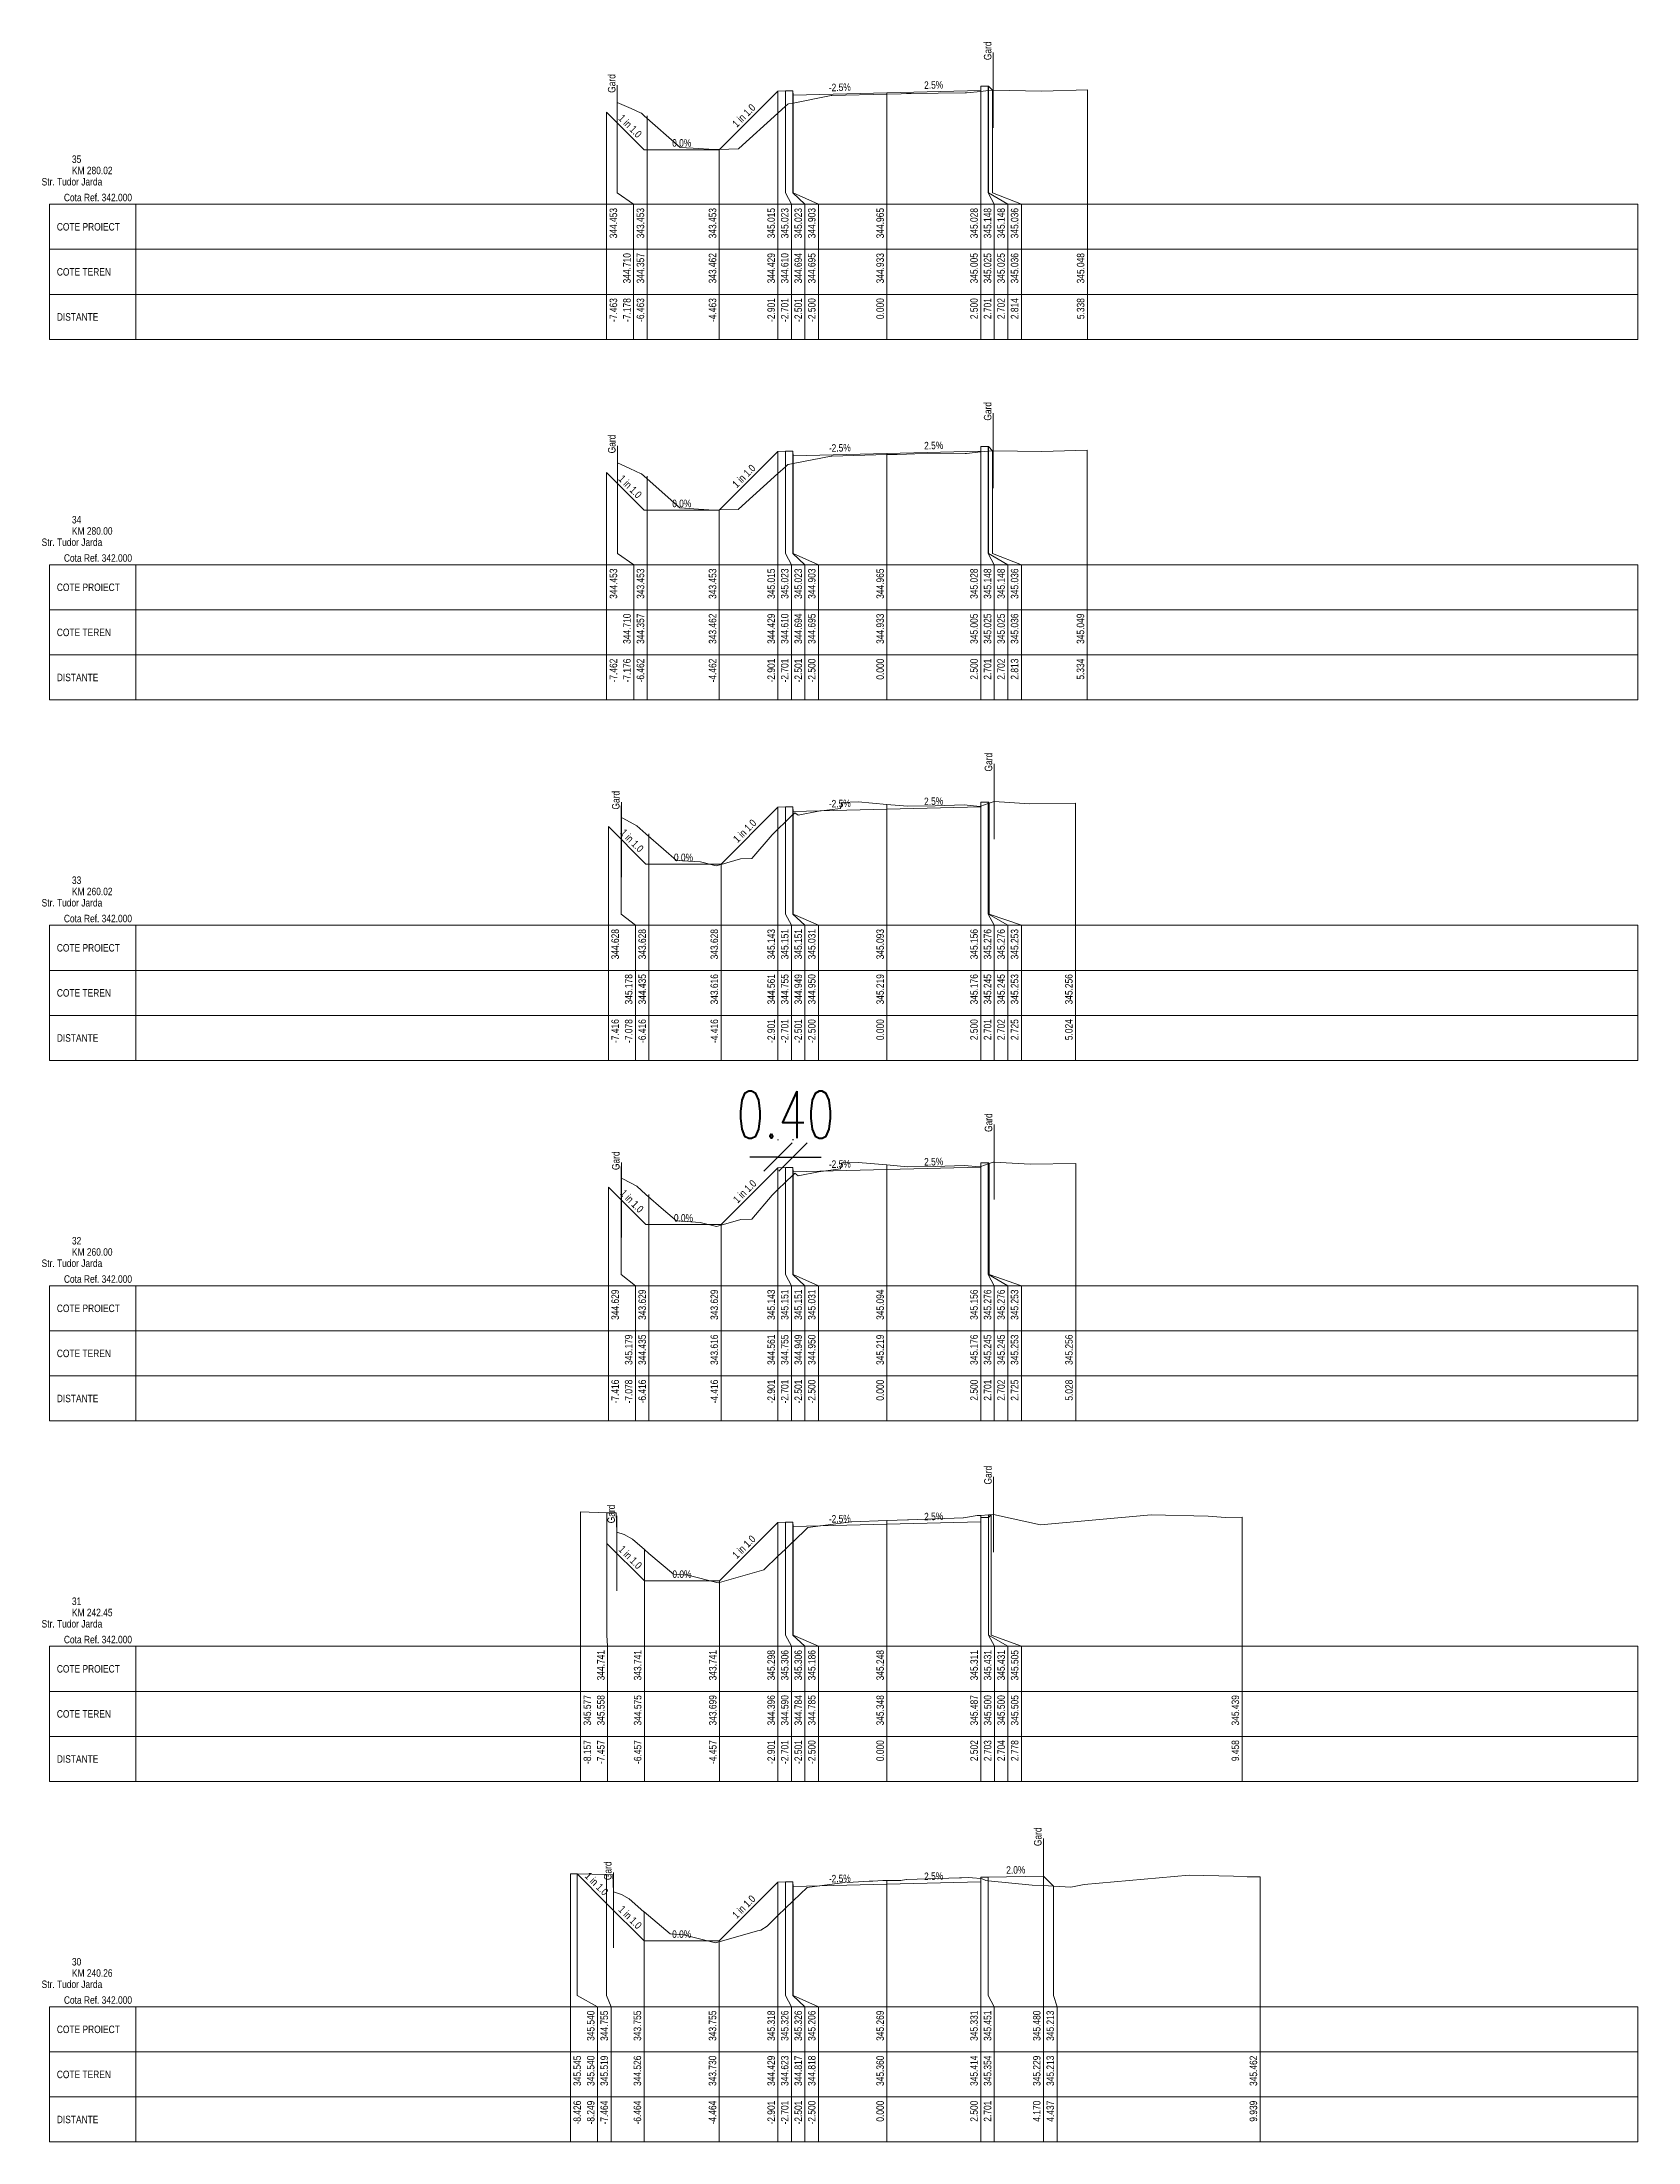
# Model space of a CAD drawing. Extents: x 1 to 634, y 0 to 594.
# Drawn here: x 0.5 to 43, y 279.4 to 335.3 of the extents above; entities that cross this region are included whole.
import ezdxf
from ezdxf.enums import TextEntityAlignment as Align

# ---------------------------------------------------------------- set-up
doc = ezdxf.new("R2010")
doc.units = 0
doc.header["$MEASUREMENT"] = 0
doc.layers.add('ARD-No Plot', color=1, linetype='Continuous', lineweight=0, plot=False)
for name, color, linetype, lineweight in [('DESIGN-TEXT', 7, 'Continuous', 0), ('EXISTING-TEXT', 7, 'Continuous', 0), ('LINES', 7, 'Continuous', 0), ('Text', 7, 'Continuous', 0), ('X-RL', 7, 'Continuous', 0), ('XPLOT-DESIGN', 5, 'Continuous', 0), ('XPLOT-EXISTING', 3, 'Continuous', 0), ('XPLOT-GRADE', 7, 'Continuous', 0), ('XPLOT-KM', 7, 'Continuous', 0), ('XPLOT-TITLE', 7, 'Continuous', 0)]:
    doc.layers.add(name, color=color, linetype=linetype, lineweight=lineweight)
doc.layers.add('work', color=6, linetype='Continuous')
doc.styles.add('$0$$0$Arial', font='arial.ttf', dxfattribs={"width": 0.8})
doc.styles.add('$0$$0$BemTxT_FCP', font='simplex.shx', dxfattribs={"width": 0.7})
doc.dimstyles.new('M-500-M2', dxfattribs={"dimscale": 5, "dimtxt": 0.25, "dimasz": 0.15, "dimexe": 0.09, "dimexo": 0.15, "dimgap": 0.1, "dimtad": 1, "dimzin": 0, "dimdsep": 46, "dimtxsty": '$0$$0$BemTxT_FCP', "dimblk": '$0$$0$_Oblique', "dimcen": -0.3, "dimdle": 0.09, "dimclrt": 2, "dimaunit": 2, "dimadec": 4, "dimazin": 0, "dimtfac": 0.75, "dimtix": 1, "dimtmove": 2, "dimatfit": 3, "dimfxl": 1, "dimtolj": 1, "dimarcsym": 0})

msp = doc.modelspace()

# ---------------------------------------------------------------- texts
at = {"layer": 'ARD-No Plot', "style": '$0$$0$Arial', "width": 0.8}
for p in [(1.3, 331.5), (1.3, 321.9), (1.3, 312.3), (1.3, 302.7), (1.3, 293.1), (1.3, 283.5)]:
    msp.add_text('Str. Tudor Jarda', height=0.2, dxfattribs=at).set_placement(p, align=Align.CENTER)
at = {"layer": 'DESIGN-TEXT', "style": '$0$$0$Arial', "width": 0.8}
for s, p in [('344.453', (15.817, 330.9)), ('343.453', (16.537, 330.9)), ('343.453', (18.457, 330.9)), ('345.015', (20.019, 330.9)), ('345.023', (20.379, 330.9)), ('345.023', (20.739, 330.9)), ('344.903', (21.099, 330.9)), ('344.965', (22.92, 330.9)), ('345.028', (25.42, 330.9)), ('345.148', (25.78, 330.9)), ('345.148', (26.14, 330.9)), ('345.036', (26.5, 330.9)), ('344.453', (15.818, 321.3)), ('343.453', (16.538, 321.3)), ('343.453', (18.458, 321.3)), ('345.015', (20.019, 321.3)), ('345.023', (20.379, 321.3)), ('345.023', (20.739, 321.3)), ('344.903', (21.099, 321.3)), ('344.965', (22.92, 321.3)), ('345.028', (25.42, 321.3)), ('345.148', (25.78, 321.3)), ('345.148', (26.14, 321.3)), ('345.036', (26.5, 321.3)), ('344.628', (15.864, 311.7)), ('343.628', (16.584, 311.7)), ('343.628', (18.504, 311.7)), ('345.143', (20.019, 311.7)), ('345.151', (20.379, 311.7)), ('345.151', (20.739, 311.7)), ('345.031', (21.099, 311.7)), ('345.093', (22.92, 311.7)), ('345.156', (25.42, 311.7)), ('345.276', (25.78, 311.7)), ('345.276', (26.14, 311.7)), ('345.253', (26.5, 311.7)), ('344.629', (15.864, 302.1)), ('343.629', (16.584, 302.1)), ('343.629', (18.504, 302.1)), ('345.143', (20.019, 302.1)), ('345.151', (20.379, 302.1)), ('345.151', (20.739, 302.1)), ('345.031', (21.099, 302.1)), ('345.094', (22.92, 302.1)), ('345.156', (25.42, 302.1)), ('345.276', (25.78, 302.1)), ('345.276', (26.14, 302.1)), ('345.253', (26.5, 302.1)), ('344.741', (15.483, 292.5)), ('343.741', (16.463, 292.5)), ('343.741', (18.463, 292.5)), ('345.298', (20.019, 292.5)), ('345.306', (20.379, 292.5)), ('345.306', (20.739, 292.5)), ('345.186', (21.099, 292.5)), ('345.248', (22.92, 292.5)), ('345.311', (25.422, 292.5)), ('345.431', (25.782, 292.5)), ('345.431', (26.142, 292.5)), ('345.505', (26.502, 292.5)), ('345.540', (15.214, 282.9)), ('344.755', (15.574, 282.9)), ('343.755', (16.456, 282.9)), ('343.755', (18.456, 282.9)), ('345.318', (20.019, 282.9)), ('345.326', (20.379, 282.9)), ('345.326', (20.739, 282.9)), ('345.206', (21.099, 282.9)), ('345.269', (22.92, 282.9)), ('345.331', (25.42, 282.9)), ('345.451', (25.78, 282.9)), ('345.480', (27.09, 282.9)), ('345.213', (27.45, 282.9))]:
    msp.add_text(s, height=0.2, rotation=90, dxfattribs=at).set_placement(p, align=Align.RIGHT)
at = {"layer": 'EXISTING-TEXT', "style": '$0$$0$Arial', "width": 0.8}
for s, p in [('344.710', (16.177, 329.7)), ('344.357', (16.537, 329.7)), ('343.462', (18.457, 329.7)), ('344.429', (20.019, 329.7)), ('344.610', (20.379, 329.7)), ('344.694', (20.739, 329.7)), ('344.695', (21.099, 329.7)), ('344.933', (22.92, 329.7)), ('344.933', (22.92, 329.7)), ('345.005', (25.42, 329.7)), ('345.025', (25.78, 329.7)), ('345.025', (26.14, 329.7)), ('345.036', (26.5, 329.7)), ('345.048', (28.258, 329.7)), ('344.710', (16.178, 320.1)), ('344.357', (16.538, 320.1)), ('343.462', (18.458, 320.1)), ('344.429', (20.019, 320.1)), ('344.610', (20.379, 320.1)), ('344.694', (20.739, 320.1)), ('344.695', (21.099, 320.1)), ('344.933', (22.92, 320.1)), ('344.933', (22.92, 320.1)), ('345.005', (25.42, 320.1)), ('345.025', (25.78, 320.1)), ('345.025', (26.14, 320.1)), ('345.036', (26.5, 320.1)), ('345.049', (28.254, 320.1)), ('345.178', (16.224, 310.5)), ('344.435', (16.584, 310.5)), ('343.616', (18.504, 310.5)), ('344.561', (20.019, 310.5)), ('344.755', (20.379, 310.5)), ('344.949', (20.739, 310.5)), ('344.950', (21.099, 310.5)), ('345.219', (22.92, 310.5)), ('345.219', (22.92, 310.5)), ('345.176', (25.42, 310.5)), ('345.245', (25.78, 310.5)), ('345.245', (26.14, 310.5)), ('345.253', (26.5, 310.5)), ('345.256', (27.944, 310.5)), ('345.179', (16.224, 300.9)), ('344.435', (16.584, 300.9)), ('343.616', (18.504, 300.9)), ('344.561', (20.019, 300.9)), ('344.755', (20.379, 300.9)), ('344.949', (20.739, 300.9)), ('344.950', (21.099, 300.9)), ('345.219', (22.92, 300.9)), ('345.219', (22.92, 300.9)), ('345.176', (25.42, 300.9)), ('345.245', (25.78, 300.9)), ('345.245', (26.14, 300.9)), ('345.253', (26.5, 300.9)), ('345.256', (27.948, 300.9)), ('345.577', (15.123, 291.3)), ('345.558', (15.483, 291.3)), ('344.575', (16.463, 291.3)), ('343.699', (18.463, 291.3)), ('344.396', (20.019, 291.3)), ('344.590', (20.379, 291.3)), ('344.784', (20.739, 291.3)), ('344.785', (21.099, 291.3)), ('345.348', (22.92, 291.3)), ('345.348', (22.92, 291.3)), ('345.487', (25.422, 291.3)), ('345.500', (25.782, 291.3)), ('345.500', (26.142, 291.3)), ('345.505', (26.502, 291.3)), ('345.439', (32.378, 291.3)), ('345.545', (14.854, 281.7)), ('345.540', (15.214, 281.7)), ('345.519', (15.574, 281.7)), ('344.526', (16.456, 281.7)), ('343.730', (18.456, 281.7)), ('344.429', (20.019, 281.7)), ('344.623', (20.379, 281.7)), ('344.817', (20.739, 281.7)), ('344.818', (21.099, 281.7)), ('345.360', (22.92, 281.7)), ('345.360', (22.92, 281.7)), ('345.414', (25.42, 281.7)), ('345.354', (25.78, 281.7)), ('345.229', (27.09, 281.7)), ('345.213', (27.45, 281.7)), ('345.462', (32.859, 281.7))]:
    msp.add_text(s, height=0.2, rotation=90, dxfattribs=at).set_placement(p, align=Align.RIGHT)
at = {"layer": 'Text', "style": '$0$$0$Arial', "width": 0.8}
for p in [(25.783, 334.838), (15.772, 333.968), (25.783, 325.238), (15.774, 324.367), (25.805, 315.895), (15.881, 314.882), (25.805, 306.296), (15.881, 305.282), (25.79, 296.909), (15.758, 295.875), (27.117, 287.28), (15.667, 286.374)]:
    msp.add_text('Gard', height=0.2, rotation=90, dxfattribs=at).set_placement(p)
for s, p in [('-7.463', (15.817, 328.5)), ('-7.178', (16.177, 328.5)), ('-7.178', (16.177, 328.5)), ('-6.463', (16.537, 328.5)), ('-6.463', (16.537, 328.5)), ('-6.463', (16.537, 328.5)), ('-4.463', (18.457, 328.5)), ('-4.463', (18.457, 328.5)), ('-4.463', (18.457, 328.5)), ('-2.901', (20.019, 328.5)), ('-2.901', (20.019, 328.5)), ('-2.901', (20.019, 328.5)), ('-2.701', (20.379, 328.5)), ('-2.701', (20.379, 328.5)), ('-2.701', (20.379, 328.5)), ('-2.501', (20.739, 328.5)), ('-2.501', (20.739, 328.5)), ('-2.501', (20.739, 328.5)), ('-2.500', (21.099, 328.5)), ('-2.500', (21.099, 328.5)), ('-2.500', (21.099, 328.5)), ('0.000', (22.92, 328.5)), ('0.000', (22.92, 328.5)), ('0.000', (22.92, 328.5)), ('2.500', (25.42, 328.5)), ('2.500', (25.42, 328.5)), ('2.500', (25.42, 328.5)), ('2.701', (25.78, 328.5)), ('2.701', (25.78, 328.5)), ('2.701', (25.78, 328.5)), ('2.702', (26.14, 328.5)), ('2.702', (26.14, 328.5)), ('2.702', (26.14, 328.5)), ('2.814', (26.5, 328.5)), ('2.814', (26.5, 328.5)), ('2.814', (26.5, 328.5)), ('5.338', (28.258, 328.5)), ('5.338', (28.258, 328.5)), ('-7.462', (15.818, 318.9)), ('-7.176', (16.178, 318.9)), ('-7.176', (16.178, 318.9)), ('-6.462', (16.538, 318.9)), ('-6.462', (16.538, 318.9)), ('-6.462', (16.538, 318.9)), ('-4.462', (18.458, 318.9)), ('-4.462', (18.458, 318.9)), ('-4.462', (18.458, 318.9)), ('-2.901', (20.019, 318.9)), ('-2.901', (20.019, 318.9)), ('-2.901', (20.019, 318.9)), ('-2.701', (20.379, 318.9)), ('-2.701', (20.379, 318.9)), ('-2.701', (20.379, 318.9)), ('-2.501', (20.739, 318.9)), ('-2.501', (20.739, 318.9)), ('-2.501', (20.739, 318.9)), ('-2.500', (21.099, 318.9)), ('-2.500', (21.099, 318.9)), ('-2.500', (21.099, 318.9)), ('0.000', (22.92, 318.9)), ('0.000', (22.92, 318.9)), ('0.000', (22.92, 318.9)), ('2.500', (25.42, 318.9)), ('2.500', (25.42, 318.9)), ('2.500', (25.42, 318.9)), ('2.701', (25.78, 318.9)), ('2.701', (25.78, 318.9)), ('2.701', (25.78, 318.9)), ('2.702', (26.14, 318.9)), ('2.702', (26.14, 318.9)), ('2.702', (26.14, 318.9)), ('2.813', (26.5, 318.9)), ('2.813', (26.5, 318.9)), ('2.813', (26.5, 318.9)), ('5.334', (28.254, 318.9)), ('5.334', (28.254, 318.9)), ('-7.416', (15.864, 309.3)), ('-7.078', (16.224, 309.3)), ('-7.078', (16.224, 309.3)), ('-6.416', (16.584, 309.3)), ('-6.416', (16.584, 309.3)), ('-6.416', (16.584, 309.3)), ('-4.416', (18.504, 309.3)), ('-4.416', (18.504, 309.3)), ('-4.416', (18.504, 309.3)), ('-2.901', (20.019, 309.3)), ('-2.901', (20.019, 309.3)), ('-2.901', (20.019, 309.3)), ('-2.701', (20.379, 309.3)), ('-2.701', (20.379, 309.3)), ('-2.701', (20.379, 309.3)), ('-2.501', (20.739, 309.3)), ('-2.501', (20.739, 309.3)), ('-2.501', (20.739, 309.3)), ('-2.500', (21.099, 309.3)), ('-2.500', (21.099, 309.3)), ('-2.500', (21.099, 309.3)), ('0.000', (22.92, 309.3)), ('0.000', (22.92, 309.3)), ('0.000', (22.92, 309.3)), ('2.500', (25.42, 309.3)), ('2.500', (25.42, 309.3)), ('2.500', (25.42, 309.3)), ('2.701', (25.78, 309.3)), ('2.701', (25.78, 309.3)), ('2.701', (25.78, 309.3)), ('2.702', (26.14, 309.3)), ('2.702', (26.14, 309.3)), ('2.702', (26.14, 309.3)), ('2.725', (26.5, 309.3)), ('2.725', (26.5, 309.3)), ('2.725', (26.5, 309.3)), ('5.024', (27.944, 309.3)), ('5.024', (27.944, 309.3)), ('-7.416', (15.864, 299.7)), ('-7.078', (16.224, 299.7)), ('-7.078', (16.224, 299.7)), ('-6.416', (16.584, 299.7)), ('-6.416', (16.584, 299.7)), ('-6.416', (16.584, 299.7)), ('-4.416', (18.504, 299.7)), ('-4.416', (18.504, 299.7)), ('-4.416', (18.504, 299.7)), ('-2.901', (20.019, 299.7)), ('-2.901', (20.019, 299.7)), ('-2.901', (20.019, 299.7)), ('-2.701', (20.379, 299.7)), ('-2.701', (20.379, 299.7)), ('-2.701', (20.379, 299.7)), ('-2.501', (20.739, 299.7)), ('-2.501', (20.739, 299.7)), ('-2.501', (20.739, 299.7)), ('-2.500', (21.099, 299.7)), ('-2.500', (21.099, 299.7)), ('-2.500', (21.099, 299.7)), ('0.000', (22.92, 299.7)), ('0.000', (22.92, 299.7)), ('0.000', (22.92, 299.7)), ('2.500', (25.42, 299.7)), ('2.500', (25.42, 299.7)), ('2.500', (25.42, 299.7)), ('2.701', (25.78, 299.7)), ('2.701', (25.78, 299.7)), ('2.701', (25.78, 299.7)), ('2.702', (26.14, 299.7)), ('2.702', (26.14, 299.7)), ('2.702', (26.14, 299.7)), ('2.725', (26.5, 299.7)), ('2.725', (26.5, 299.7)), ('2.725', (26.5, 299.7)), ('5.028', (27.948, 299.7)), ('5.028', (27.948, 299.7)), ('-8.157', (15.123, 290.1)), ('-8.157', (15.123, 290.1)), ('-7.457', (15.483, 290.1)), ('-7.457', (15.483, 290.1)), ('-7.457', (15.483, 290.1)), ('-6.457', (16.463, 290.1)), ('-6.457', (16.463, 290.1)), ('-6.457', (16.463, 290.1)), ('-4.457', (18.463, 290.1)), ('-4.457', (18.463, 290.1)), ('-4.457', (18.463, 290.1)), ('-2.901', (20.019, 290.1)), ('-2.901', (20.019, 290.1)), ('-2.901', (20.019, 290.1)), ('-2.701', (20.379, 290.1)), ('-2.701', (20.379, 290.1)), ('-2.701', (20.379, 290.1)), ('-2.501', (20.739, 290.1)), ('-2.501', (20.739, 290.1)), ('-2.501', (20.739, 290.1)), ('-2.500', (21.099, 290.1)), ('-2.500', (21.099, 290.1)), ('-2.500', (21.099, 290.1)), ('0.000', (22.92, 290.1)), ('0.000', (22.92, 290.1)), ('0.000', (22.92, 290.1)), ('2.502', (25.422, 290.1)), ('2.502', (25.422, 290.1)), ('2.502', (25.422, 290.1)), ('2.703', (25.782, 290.1)), ('2.703', (25.782, 290.1)), ('2.703', (25.782, 290.1)), ('2.704', (26.142, 290.1)), ('2.704', (26.142, 290.1)), ('2.704', (26.142, 290.1)), ('2.778', (26.502, 290.1)), ('2.778', (26.502, 290.1)), ('2.778', (26.502, 290.1)), ('9.458', (32.378, 290.1)), ('9.458', (32.378, 290.1)), ('-8.426', (14.854, 280.5)), ('-8.426', (14.854, 280.5)), ('-8.249', (15.214, 280.5)), ('-8.249', (15.214, 280.5)), ('-8.249', (15.214, 280.5)), ('-7.464', (15.574, 280.5)), ('-7.464', (15.574, 280.5)), ('-7.464', (15.574, 280.5)), ('-6.464', (16.456, 280.5)), ('-6.464', (16.456, 280.5)), ('-6.464', (16.456, 280.5)), ('-4.464', (18.456, 280.5)), ('-4.464', (18.456, 280.5)), ('-4.464', (18.456, 280.5)), ('-2.901', (20.019, 280.5)), ('-2.901', (20.019, 280.5)), ('-2.901', (20.019, 280.5)), ('-2.701', (20.379, 280.5)), ('-2.701', (20.379, 280.5)), ('-2.701', (20.379, 280.5)), ('-2.501', (20.739, 280.5)), ('-2.501', (20.739, 280.5)), ('-2.501', (20.739, 280.5)), ('-2.500', (21.099, 280.5)), ('-2.500', (21.099, 280.5)), ('-2.500', (21.099, 280.5)), ('0.000', (22.92, 280.5)), ('0.000', (22.92, 280.5)), ('0.000', (22.92, 280.5)), ('2.500', (25.42, 280.5)), ('2.500', (25.42, 280.5)), ('2.500', (25.42, 280.5)), ('2.701', (25.78, 280.5)), ('2.701', (25.78, 280.5)), ('2.701', (25.78, 280.5)), ('4.170', (27.09, 280.5)), ('4.170', (27.09, 280.5)), ('4.170', (27.09, 280.5)), ('4.437', (27.45, 280.5)), ('4.437', (27.45, 280.5)), ('4.437', (27.45, 280.5)), ('9.939', (32.859, 280.5)), ('9.939', (32.859, 280.5))]:
    msp.add_text(s, height=0.2, rotation=90, dxfattribs=at).set_placement(p, align=Align.RIGHT)
at = {"layer": 'X-RL', "style": '$0$$0$Arial', "width": 0.8}
for p in [(2.9, 331.08), (2.9, 321.48), (2.9, 311.88), (2.9, 302.28), (2.9, 292.68), (2.9, 283.08)]:
    msp.add_text('Cota Ref. 342.000', height=0.2, dxfattribs=at).set_placement(p, align=Align.RIGHT)
at = {"layer": 'XPLOT-GRADE', "style": '$0$$0$Arial', "width": 0.8}
for s, rotation, p in [('-2.5%', 1.4321, (21.748, 334.014)), ('2.5%', 1.4321, (24.248, 334.077)), ('1 in 1.0', 315, (16.094, 333.01)), ('1 in 1.0', 45, (19.262, 333.291)), ('0.0%', 0, (17.537, 332.533)), ('-2.5%', 1.4321, (21.748, 324.414)), ('2.5%', 1.4321, (24.248, 324.477)), ('1 in 1.0', 45, (19.262, 323.691)), ('1 in 1.0', 315, (16.094, 323.41)), ('0.0%', 0, (17.538, 322.933)), ('-2.5%', 1.4321, (21.748, 314.942)), ('2.5%', 1.4321, (24.248, 315.005)), ('1 in 1.0', 315, (16.141, 313.985)), ('1 in 1.0', 45, (19.285, 314.242)), ('0.0%', 0, (17.584, 313.508)), ('-2.5%', 1.4321, (21.748, 305.342)), ('2.5%', 1.4321, (24.248, 305.405)), ('1 in 1.0', 45, (19.285, 304.642)), ('1 in 1.0', 315, (16.141, 304.385)), ('0.0%', 0, (17.584, 303.909)), ('-2.5%', 1.4321, (21.748, 295.897)), ('2.5%', 1.4321, (24.249, 295.959)), ('1 in 1.0', 45, (19.264, 295.176)), ('1 in 1.0', 315, (16.099, 294.898)), ('0.0%', 0, (17.543, 294.421)), ('1 in 1.0', 315, (15.2, 286.204)), ('-2.5%', 1.4321, (21.748, 286.317)), ('2.5%', 1.4321, (24.248, 286.38)), ('2.0%', 1.1458, (26.434, 286.546)), ('1 in 1.0', 45, (19.261, 285.593)), ('1 in 1.0', 315, (16.093, 285.312)), ('0.0%', 0, (17.536, 284.835))]:
    msp.add_text(s, height=0.2, rotation=rotation, dxfattribs=at).set_placement(p, align=Align.CENTER)
at = {"layer": 'XPLOT-KM', "style": '$0$$0$Arial', "width": 0.8}
for s, p in [('35', (1.3, 332.1)), ('KM 280.02', (1.3, 331.8)), ('34', (1.3, 322.5)), ('KM 280.00', (1.3, 322.2)), ('33', (1.3, 312.9)), ('KM 260.02', (1.3, 312.6)), ('32', (1.3, 303.3)), ('KM 260.00', (1.3, 303)), ('31', (1.3, 293.7)), ('KM 242.45', (1.3, 293.4)), ('30', (1.3, 284.1)), ('KM 240.26', (1.3, 283.8))]:
    msp.add_text(s, height=0.2, dxfattribs=at).set_placement(p)
at = {"layer": 'XPLOT-TITLE', "style": '$0$$0$Arial', "width": 0.8}
for s, p in [('COTE PROIECT', (0.898, 330.3)), ('COTE TEREN', (0.898, 329.1)), ('DISTANTE', (0.898, 327.9)), ('COTE PROIECT', (0.898, 320.7)), ('COTE TEREN', (0.898, 319.5)), ('DISTANTE', (0.898, 318.3)), ('COTE PROIECT', (0.898, 311.1)), ('COTE TEREN', (0.898, 309.9)), ('DISTANTE', (0.898, 308.7)), ('COTE PROIECT', (0.898, 301.5)), ('COTE TEREN', (0.898, 300.3)), ('DISTANTE', (0.898, 299.1)), ('COTE PROIECT', (0.898, 291.9)), ('COTE TEREN', (0.898, 290.7)), ('DISTANTE', (0.898, 289.5)), ('COTE PROIECT', (0.898, 282.3)), ('COTE TEREN', (0.898, 281.1)), ('DISTANTE', (0.898, 279.9))]:
    msp.add_text(s, height=0.2, dxfattribs=at).set_placement(p)

# ---------------------------------------------------------------- blocks, each defined once
blk = doc.blocks.new('$0$$0$_Oblique')
at = {"color": 0, "linetype": 'ByBlock', "lineweight": -2}
blk.add_line((-0.5, -0.5), (0.5, 0.5), dxfattribs=at)
blk = doc.blocks.new('*D4')
at = {"layer": '', "color": 0, "lineweight": -2, "transparency": 16777216}
for p, q in [((20.099, 306.093), (20.099, 306.079)), ((20.499, 306.101), (20.499, 306.079)), ((20.099, 305.629), (19.349, 305.629)), ((20.099, 305.629), (20.499, 305.629)), ((20.499, 305.629), (21.249, 305.629))]:
    blk.add_line(p, q, dxfattribs=at)
at = {"layer": 'Defpoints', "color": 0, "transparency": 16777216}
for p in [(20.099, 305.343), (20.499, 305.629), (20.499, 305.351)]:
    blk.add_point(p, dxfattribs=at)
at = {"layer": '', "color": 0, "lineweight": -2, "transparency": 16777216, "xscale": 0.75, "yscale": 0.75, "zscale": 0.75}
blk.add_blockref('$0$$0$_Oblique', (20.099, 305.629), dxfattribs=at)
at = {"layer": '', "color": 0, "lineweight": -2, "transparency": 16777216, "xscale": 0.75, "yscale": 0.75, "zscale": 0.75, "rotation": 180}
blk.add_blockref('$0$$0$_Oblique', (20.499, 305.629), dxfattribs=at)
at = {"layer": '', "color": 2, "transparency": 16777216, "insert": (20.299, 306.754), "char_height": 1.25, "attachment_point": 5, "style": '$0$$0$BemTxT_FCP'}
blk.add_mtext('\\A1;0.40', dxfattribs=at)

# ---------------------------------------------------------------- dimensions: what is measured, and where the dimension line sits
at = {"layer": 'work'}
dim = msp.add_linear_dim(base=(20.499, 305.629), p1=(20.099, 305.343), p2=(20.499, 305.351), dimstyle='M-500-M2', dxfattribs=at)
dim.commit()
dim.dimension.update_dxf_attribs({"geometry": '*D4', "text_midpoint": (20.299, 306.754)})

# ---------------------------------------------------------------- linework, layer by layer
at = {"layer": 'LINES'}
for p, q in [((25.833, 335.038), (25.833, 333.038)), ((15.822, 334.168), (15.822, 332.168)), ((20.099, 331.3), (20.099, 334.015)), ((20.099, 331.3), (20.099, 334.015)), ((20.099, 331.3), (20.099, 334.015)), ((20.299, 331.3), (20.299, 334.023)), ((20.299, 331.3), (20.299, 334.023)), ((20.299, 331.3), (20.299, 334.023)), ((20.499, 331.3), (20.499, 334.023)), ((20.499, 331.3), (20.499, 334.023)), ((20.499, 331.3), (20.499, 334.023)), ((20.5, 331.3), (20.5, 333.903)), ((20.5, 331.3), (20.5, 333.903)), ((20.5, 331.3), (20.5, 333.903)), ((23, 331.3), (23, 333.965)), ((23, 331.3), (23, 333.965)), ((23, 331.3), (23, 333.965)), ((25.5, 331.3), (25.5, 334.028)), ((25.5, 331.3), (25.5, 334.028)), ((25.5, 331.3), (25.5, 334.028)), ((25.701, 331.3), (25.701, 334.148)), ((25.701, 331.3), (25.701, 334.148)), ((25.701, 331.3), (25.701, 334.148)), ((25.702, 331.3), (25.702, 334.148)), ((25.702, 331.3), (25.702, 334.148)), ((25.702, 331.3), (25.702, 334.148)), ((25.814, 331.3), (25.814, 334.036)), ((25.814, 331.3), (25.814, 334.036)), ((25.814, 331.3), (25.814, 334.036)), ((28.338, 331.3), (28.338, 334.048)), ((28.338, 331.3), (28.338, 334.048)), ((15.537, 331.3), (15.537, 333.453)), ((15.822, 331.3), (15.822, 333.71)), ((15.822, 331.3), (15.822, 333.71)), ((16.617, 327.4), (16.617, 333.357)), ((16.617, 327.4), (16.617, 333.357)), ((16.617, 327.4), (16.617, 333.357)), ((18.537, 331.3), (18.537, 332.462)), ((18.537, 331.3), (18.537, 332.462)), ((18.537, 331.3), (18.537, 332.462)), ((15.537, 331), (15.537, 331.3)), ((16.257, 331), (15.822, 331.3)), ((16.257, 331), (15.822, 331.3)), ((18.537, 331), (18.537, 331.3)), ((18.537, 331), (18.537, 331.3)), ((18.537, 331), (18.537, 331.3)), ((20.099, 331), (20.099, 331.3)), ((20.099, 331), (20.099, 331.3)), ((20.099, 331), (20.099, 331.3)), ((20.459, 331), (20.299, 331.3)), ((20.459, 331), (20.299, 331.3)), ((20.459, 331), (20.299, 331.3)), ((20.819, 331), (20.499, 331.3)), ((20.819, 331), (20.499, 331.3)), ((20.819, 331), (20.499, 331.3)), ((21.179, 331), (20.5, 331.3)), ((21.179, 331), (20.5, 331.3)), ((21.179, 331), (20.5, 331.3)), ((23, 331), (23, 331.3)), ((23, 331), (23, 331.3)), ((23, 331), (23, 331.3)), ((25.5, 331), (25.5, 331.3)), ((25.5, 331), (25.5, 331.3)), ((25.5, 331), (25.5, 331.3)), ((25.86, 331), (25.701, 331.3)), ((25.86, 331), (25.701, 331.3)), ((25.86, 331), (25.701, 331.3)), ((26.22, 331), (25.702, 331.3)), ((26.22, 331), (25.702, 331.3)), ((26.22, 331), (25.702, 331.3)), ((26.58, 331), (25.814, 331.3)), ((26.58, 331), (25.814, 331.3)), ((26.58, 331), (25.814, 331.3)), ((28.338, 331), (28.338, 331.3)), ((28.338, 331), (28.338, 331.3)), ((0.698, 329.8), (0.698, 331)), ((0.698, 331), (3, 331)), ((3, 327.4), (3, 331)), ((3, 331), (43, 331)), ((15.537, 327.4), (15.537, 331)), ((16.257, 327.4), (16.257, 331)), ((16.257, 327.4), (16.257, 331)), ((18.537, 327.4), (18.537, 331)), ((18.537, 327.4), (18.537, 331)), ((18.537, 327.4), (18.537, 331)), ((20.099, 327.4), (20.099, 331)), ((20.099, 327.4), (20.099, 331)), ((20.099, 327.4), (20.099, 331)), ((20.459, 327.4), (20.459, 331)), ((20.459, 327.4), (20.459, 331)), ((20.459, 327.4), (20.459, 331)), ((20.819, 327.4), (20.819, 331)), ((20.819, 327.4), (20.819, 331)), ((20.819, 327.4), (20.819, 331)), ((21.179, 327.4), (21.179, 331)), ((21.179, 327.4), (21.179, 331)), ((21.179, 327.4), (21.179, 331)), ((23, 327.4), (23, 331)), ((23, 327.4), (23, 331)), ((23, 327.4), (23, 331)), ((25.5, 327.4), (25.5, 331)), ((25.5, 327.4), (25.5, 331)), ((25.5, 327.4), (25.5, 331)), ((25.86, 327.4), (25.86, 331)), ((25.86, 327.4), (25.86, 331)), ((25.86, 327.4), (25.86, 331)), ((26.22, 327.4), (26.22, 331)), ((26.22, 327.4), (26.22, 331)), ((26.22, 327.4), (26.22, 331)), ((26.58, 327.4), (26.58, 331)), ((26.58, 327.4), (26.58, 331)), ((26.58, 327.4), (26.58, 331)), ((28.338, 327.4), (28.338, 331)), ((28.338, 327.4), (28.338, 331)), ((43, 327.4), (43, 331)), ((0.698, 328.6), (0.698, 329.8)), ((0.698, 329.8), (3, 329.8)), ((3, 329.8), (0.698, 329.8)), ((3, 329.8), (43, 329.8)), ((0.698, 327.4), (0.698, 328.6)), ((0.698, 328.6), (3, 328.6)), ((3, 328.6), (0.698, 328.6)), ((3, 328.6), (43, 328.6)), ((3, 327.4), (0.698, 327.4)), ((3, 327.4), (43, 327.4)), ((25.833, 325.438), (25.833, 323.438)), ((15.824, 324.567), (15.824, 322.567)), ((20.099, 321.7), (20.099, 324.415)), ((20.099, 321.7), (20.099, 324.415)), ((20.099, 321.7), (20.099, 324.415)), ((20.299, 321.7), (20.299, 324.423)), ((20.299, 321.7), (20.299, 324.423)), ((20.299, 321.7), (20.299, 324.423)), ((20.499, 321.7), (20.499, 324.423)), ((20.499, 321.7), (20.499, 324.423)), ((20.499, 321.7), (20.499, 324.423)), ((23, 321.7), (23, 324.365)), ((23, 321.7), (23, 324.365)), ((23, 321.7), (23, 324.365)), ((25.5, 321.7), (25.5, 324.428)), ((25.5, 321.7), (25.5, 324.428)), ((25.5, 321.7), (25.5, 324.428)), ((25.701, 321.7), (25.701, 324.548)), ((25.701, 321.7), (25.701, 324.548)), ((25.701, 321.7), (25.701, 324.548)), ((25.702, 321.7), (25.702, 324.548)), ((25.702, 321.7), (25.702, 324.548)), ((25.702, 321.7), (25.702, 324.548)), ((25.813, 321.7), (25.813, 324.436)), ((25.813, 321.7), (25.813, 324.436)), ((25.813, 321.7), (25.813, 324.436)), ((28.334, 321.7), (28.334, 324.449)), ((28.334, 321.7), (28.334, 324.449)), ((15.538, 321.7), (15.538, 323.853)), ((15.824, 321.7), (15.824, 324.11)), ((15.824, 321.7), (15.824, 324.11)), ((20.5, 321.7), (20.5, 324.303)), ((20.5, 321.7), (20.5, 324.303)), ((20.5, 321.7), (20.5, 324.303)), ((16.618, 317.8), (16.618, 323.757)), ((16.618, 317.8), (16.618, 323.757)), ((16.618, 317.8), (16.618, 323.757)), ((18.538, 321.7), (18.538, 322.862)), ((18.538, 321.7), (18.538, 322.862)), ((18.538, 321.7), (18.538, 322.862)), ((15.538, 321.4), (15.538, 321.7)), ((16.258, 321.4), (15.824, 321.7)), ((16.258, 321.4), (15.824, 321.7)), ((18.538, 321.4), (18.538, 321.7)), ((18.538, 321.4), (18.538, 321.7)), ((18.538, 321.4), (18.538, 321.7)), ((20.099, 321.4), (20.099, 321.7)), ((20.099, 321.4), (20.099, 321.7)), ((20.099, 321.4), (20.099, 321.7)), ((20.459, 321.4), (20.299, 321.7)), ((20.459, 321.4), (20.299, 321.7)), ((20.459, 321.4), (20.299, 321.7)), ((20.819, 321.4), (20.499, 321.7)), ((20.819, 321.4), (20.499, 321.7)), ((20.819, 321.4), (20.499, 321.7)), ((21.179, 321.4), (20.5, 321.7)), ((21.179, 321.4), (20.5, 321.7)), ((21.179, 321.4), (20.5, 321.7)), ((23, 321.4), (23, 321.7)), ((23, 321.4), (23, 321.7)), ((23, 321.4), (23, 321.7)), ((25.5, 321.4), (25.5, 321.7)), ((25.5, 321.4), (25.5, 321.7)), ((25.5, 321.4), (25.5, 321.7)), ((25.86, 321.4), (25.701, 321.7)), ((25.86, 321.4), (25.701, 321.7)), ((25.86, 321.4), (25.701, 321.7)), ((26.22, 321.4), (25.702, 321.7)), ((26.22, 321.4), (25.702, 321.7)), ((26.22, 321.4), (25.702, 321.7)), ((26.58, 321.4), (25.813, 321.7)), ((26.58, 321.4), (25.813, 321.7)), ((26.58, 321.4), (25.813, 321.7)), ((28.334, 321.4), (28.334, 321.7)), ((28.334, 321.4), (28.334, 321.7)), ((0.698, 320.2), (0.698, 321.4)), ((0.698, 321.4), (3, 321.4)), ((3, 317.8), (3, 321.4)), ((3, 321.4), (43, 321.4)), ((15.538, 317.8), (15.538, 321.4)), ((16.258, 317.8), (16.258, 321.4)), ((16.258, 317.8), (16.258, 321.4)), ((18.538, 317.8), (18.538, 321.4)), ((18.538, 317.8), (18.538, 321.4)), ((18.538, 317.8), (18.538, 321.4)), ((20.099, 317.8), (20.099, 321.4)), ((20.099, 317.8), (20.099, 321.4)), ((20.099, 317.8), (20.099, 321.4)), ((20.459, 317.8), (20.459, 321.4)), ((20.459, 317.8), (20.459, 321.4)), ((20.459, 317.8), (20.459, 321.4)), ((20.819, 317.8), (20.819, 321.4)), ((20.819, 317.8), (20.819, 321.4)), ((20.819, 317.8), (20.819, 321.4)), ((21.179, 317.8), (21.179, 321.4)), ((21.179, 317.8), (21.179, 321.4)), ((21.179, 317.8), (21.179, 321.4)), ((23, 317.8), (23, 321.4)), ((23, 317.8), (23, 321.4)), ((23, 317.8), (23, 321.4)), ((25.5, 317.8), (25.5, 321.4)), ((25.5, 317.8), (25.5, 321.4)), ((25.5, 317.8), (25.5, 321.4)), ((25.86, 317.8), (25.86, 321.4)), ((25.86, 317.8), (25.86, 321.4)), ((25.86, 317.8), (25.86, 321.4)), ((26.22, 317.8), (26.22, 321.4)), ((26.22, 317.8), (26.22, 321.4)), ((26.22, 317.8), (26.22, 321.4)), ((26.58, 317.8), (26.58, 321.4)), ((26.58, 317.8), (26.58, 321.4)), ((26.58, 317.8), (26.58, 321.4)), ((28.334, 317.8), (28.334, 321.4)), ((28.334, 317.8), (28.334, 321.4)), ((43, 317.8), (43, 321.4)), ((0.698, 319), (0.698, 320.2)), ((0.698, 320.2), (3, 320.2)), ((3, 320.2), (0.698, 320.2)), ((3, 320.2), (43, 320.2)), ((0.698, 317.8), (0.698, 319)), ((0.698, 319), (3, 319)), ((3, 319), (0.698, 319)), ((3, 319), (43, 319)), ((3, 317.8), (0.698, 317.8)), ((3, 317.8), (43, 317.8)), ((25.855, 316.095), (25.855, 314.095)), ((15.922, 312.1), (15.922, 314.978)), ((15.922, 312.1), (15.922, 314.978)), ((15.931, 315.082), (15.931, 313.082)), ((20.099, 312.1), (20.099, 314.943)), ((20.099, 312.1), (20.099, 314.943)), ((20.099, 312.1), (20.099, 314.943)), ((20.299, 312.1), (20.299, 314.951)), ((20.299, 312.1), (20.299, 314.951)), ((20.299, 312.1), (20.299, 314.951)), ((20.499, 312.1), (20.499, 314.951)), ((20.499, 312.1), (20.499, 314.951)), ((20.499, 312.1), (20.499, 314.951)), ((23, 312.1), (23, 315.019)), ((23, 312.1), (23, 315.019)), ((23, 312.1), (23, 315.019)), ((25.5, 312.1), (25.5, 314.976)), ((25.5, 312.1), (25.5, 314.976)), ((25.5, 312.1), (25.5, 314.976)), ((25.701, 312.1), (25.701, 315.076)), ((25.701, 312.1), (25.701, 315.076)), ((25.701, 312.1), (25.701, 315.076)), ((25.702, 312.1), (25.702, 315.076)), ((25.702, 312.1), (25.702, 315.076)), ((25.702, 312.1), (25.702, 315.076)), ((25.725, 312.1), (25.725, 315.053)), ((25.725, 312.1), (25.725, 315.053)), ((25.725, 312.1), (25.725, 315.053)), ((28.024, 312.1), (28.024, 315.056)), ((28.024, 312.1), (28.024, 315.056)), ((15.584, 312.1), (15.584, 314.428)), ((20.5, 312.1), (20.5, 314.831)), ((20.5, 312.1), (20.5, 314.831)), ((20.5, 312.1), (20.5, 314.831)), ((16.664, 308.2), (16.664, 314.235)), ((16.664, 308.2), (16.664, 314.235)), ((16.664, 308.2), (16.664, 314.235)), ((18.584, 312.1), (18.584, 313.428)), ((18.584, 312.1), (18.584, 313.428)), ((18.584, 312.1), (18.584, 313.428)), ((15.584, 311.8), (15.584, 312.1)), ((16.304, 311.8), (15.922, 312.1)), ((16.304, 311.8), (15.922, 312.1)), ((18.584, 311.8), (18.584, 312.1)), ((18.584, 311.8), (18.584, 312.1)), ((18.584, 311.8), (18.584, 312.1)), ((20.099, 311.8), (20.099, 312.1)), ((20.099, 311.8), (20.099, 312.1)), ((20.099, 311.8), (20.099, 312.1)), ((20.459, 311.8), (20.299, 312.1)), ((20.459, 311.8), (20.299, 312.1)), ((20.459, 311.8), (20.299, 312.1)), ((20.819, 311.8), (20.499, 312.1)), ((20.819, 311.8), (20.499, 312.1)), ((20.819, 311.8), (20.499, 312.1)), ((21.179, 311.8), (20.5, 312.1)), ((21.179, 311.8), (20.5, 312.1)), ((21.179, 311.8), (20.5, 312.1)), ((23, 311.8), (23, 312.1)), ((23, 311.8), (23, 312.1)), ((23, 311.8), (23, 312.1)), ((25.5, 311.8), (25.5, 312.1)), ((25.5, 311.8), (25.5, 312.1)), ((25.5, 311.8), (25.5, 312.1)), ((25.86, 311.8), (25.701, 312.1)), ((25.86, 311.8), (25.701, 312.1)), ((25.86, 311.8), (25.701, 312.1)), ((26.22, 311.8), (25.702, 312.1)), ((26.22, 311.8), (25.702, 312.1)), ((26.22, 311.8), (25.702, 312.1)), ((26.58, 311.8), (25.725, 312.1)), ((26.58, 311.8), (25.725, 312.1)), ((26.58, 311.8), (25.725, 312.1)), ((28.024, 311.8), (28.024, 312.1)), ((28.024, 311.8), (28.024, 312.1)), ((0.698, 310.6), (0.698, 311.8)), ((0.698, 311.8), (3, 311.8)), ((3, 308.2), (3, 311.8)), ((3, 311.8), (43, 311.8)), ((15.584, 308.2), (15.584, 311.8)), ((16.304, 308.2), (16.304, 311.8)), ((16.304, 308.2), (16.304, 311.8)), ((18.584, 308.2), (18.584, 311.8)), ((18.584, 308.2), (18.584, 311.8)), ((18.584, 308.2), (18.584, 311.8)), ((20.099, 308.2), (20.099, 311.8)), ((20.099, 308.2), (20.099, 311.8)), ((20.099, 308.2), (20.099, 311.8)), ((20.459, 308.2), (20.459, 311.8)), ((20.459, 308.2), (20.459, 311.8)), ((20.459, 308.2), (20.459, 311.8)), ((20.819, 308.2), (20.819, 311.8)), ((20.819, 308.2), (20.819, 311.8)), ((20.819, 308.2), (20.819, 311.8)), ((21.179, 308.2), (21.179, 311.8)), ((21.179, 308.2), (21.179, 311.8)), ((21.179, 308.2), (21.179, 311.8)), ((23, 308.2), (23, 311.8)), ((23, 308.2), (23, 311.8)), ((23, 308.2), (23, 311.8)), ((25.5, 308.2), (25.5, 311.8)), ((25.5, 308.2), (25.5, 311.8)), ((25.5, 308.2), (25.5, 311.8)), ((25.86, 308.2), (25.86, 311.8)), ((25.86, 308.2), (25.86, 311.8)), ((25.86, 308.2), (25.86, 311.8)), ((26.22, 308.2), (26.22, 311.8)), ((26.22, 308.2), (26.22, 311.8)), ((26.22, 308.2), (26.22, 311.8)), ((26.58, 308.2), (26.58, 311.8)), ((26.58, 308.2), (26.58, 311.8)), ((26.58, 308.2), (26.58, 311.8)), ((28.024, 308.2), (28.024, 311.8)), ((28.024, 308.2), (28.024, 311.8)), ((43, 308.2), (43, 311.8)), ((0.698, 309.4), (0.698, 310.6)), ((0.698, 310.6), (3, 310.6)), ((3, 310.6), (0.698, 310.6)), ((3, 310.6), (43, 310.6)), ((0.698, 308.2), (0.698, 309.4)), ((0.698, 309.4), (3, 309.4)), ((3, 309.4), (0.698, 309.4)), ((3, 309.4), (43, 309.4)), ((3, 308.2), (0.698, 308.2)), ((3, 308.2), (43, 308.2)), ((25.855, 306.496), (25.855, 304.496)), ((15.922, 302.5), (15.922, 305.379)), ((15.922, 302.5), (15.922, 305.379)), ((15.931, 305.482), (15.931, 303.482)), ((20.099, 302.5), (20.099, 305.343)), ((20.099, 302.5), (20.099, 305.343)), ((20.099, 302.5), (20.099, 305.343)), ((20.299, 302.5), (20.299, 305.351)), ((20.299, 302.5), (20.299, 305.351)), ((20.299, 302.5), (20.299, 305.351)), ((20.499, 302.5), (20.499, 305.351)), ((20.499, 302.5), (20.499, 305.351)), ((20.499, 302.5), (20.499, 305.351)), ((23, 302.5), (23, 305.419)), ((23, 302.5), (23, 305.419)), ((23, 302.5), (23, 305.419)), ((25.5, 302.5), (25.5, 305.376)), ((25.5, 302.5), (25.5, 305.376)), ((25.5, 302.5), (25.5, 305.376)), ((25.701, 302.5), (25.701, 305.476)), ((25.701, 302.5), (25.701, 305.476)), ((25.701, 302.5), (25.701, 305.476)), ((25.702, 302.5), (25.702, 305.476)), ((25.702, 302.5), (25.702, 305.476)), ((25.702, 302.5), (25.702, 305.476)), ((25.725, 302.5), (25.725, 305.453)), ((25.725, 302.5), (25.725, 305.453)), ((25.725, 302.5), (25.725, 305.453)), ((28.028, 302.5), (28.028, 305.456)), ((28.028, 302.5), (28.028, 305.456)), ((15.584, 302.5), (15.584, 304.829)), ((20.5, 302.5), (20.5, 305.231)), ((20.5, 302.5), (20.5, 305.231)), ((20.5, 302.5), (20.5, 305.231)), ((16.664, 298.6), (16.664, 304.635)), ((16.664, 298.6), (16.664, 304.635)), ((16.664, 298.6), (16.664, 304.635)), ((18.584, 302.5), (18.584, 303.829)), ((18.584, 302.5), (18.584, 303.829)), ((18.584, 302.5), (18.584, 303.829)), ((0.698, 301), (0.698, 302.2)), ((0.698, 302.2), (3, 302.2)), ((3, 298.6), (3, 302.2)), ((3, 302.2), (43, 302.2)), ((15.584, 302.2), (15.584, 302.5)), ((15.584, 298.6), (15.584, 302.2)), ((16.304, 302.2), (15.922, 302.5)), ((16.304, 302.2), (15.922, 302.5)), ((16.304, 298.6), (16.304, 302.2)), ((16.304, 298.6), (16.304, 302.2)), ((18.584, 302.2), (18.584, 302.5)), ((18.584, 302.2), (18.584, 302.5)), ((18.584, 302.2), (18.584, 302.5)), ((18.584, 298.6), (18.584, 302.2)), ((18.584, 298.6), (18.584, 302.2)), ((18.584, 298.6), (18.584, 302.2)), ((20.099, 302.2), (20.099, 302.5)), ((20.099, 302.2), (20.099, 302.5)), ((20.099, 302.2), (20.099, 302.5)), ((20.099, 298.6), (20.099, 302.2)), ((20.099, 298.6), (20.099, 302.2)), ((20.099, 298.6), (20.099, 302.2)), ((20.459, 302.2), (20.299, 302.5)), ((20.459, 302.2), (20.299, 302.5)), ((20.459, 302.2), (20.299, 302.5)), ((20.459, 298.6), (20.459, 302.2)), ((20.459, 298.6), (20.459, 302.2)), ((20.459, 298.6), (20.459, 302.2)), ((20.819, 302.2), (20.499, 302.5)), ((20.819, 302.2), (20.499, 302.5)), ((20.819, 302.2), (20.499, 302.5)), ((21.179, 302.2), (20.5, 302.5)), ((21.179, 302.2), (20.5, 302.5)), ((21.179, 302.2), (20.5, 302.5)), ((20.819, 298.6), (20.819, 302.2)), ((20.819, 298.6), (20.819, 302.2)), ((20.819, 298.6), (20.819, 302.2)), ((21.179, 298.6), (21.179, 302.2)), ((21.179, 298.6), (21.179, 302.2)), ((21.179, 298.6), (21.179, 302.2)), ((23, 302.2), (23, 302.5)), ((23, 302.2), (23, 302.5)), ((23, 302.2), (23, 302.5)), ((23, 298.6), (23, 302.2)), ((23, 298.6), (23, 302.2)), ((23, 298.6), (23, 302.2)), ((25.5, 302.2), (25.5, 302.5)), ((25.5, 302.2), (25.5, 302.5)), ((25.5, 302.2), (25.5, 302.5)), ((25.5, 298.6), (25.5, 302.2)), ((25.5, 298.6), (25.5, 302.2)), ((25.5, 298.6), (25.5, 302.2)), ((25.86, 302.2), (25.701, 302.5)), ((25.86, 302.2), (25.701, 302.5)), ((25.86, 302.2), (25.701, 302.5)), ((26.22, 302.2), (25.702, 302.5)), ((26.22, 302.2), (25.702, 302.5)), ((26.22, 302.2), (25.702, 302.5)), ((26.58, 302.2), (25.725, 302.5)), ((26.58, 302.2), (25.725, 302.5)), ((26.58, 302.2), (25.725, 302.5)), ((25.86, 298.6), (25.86, 302.2)), ((25.86, 298.6), (25.86, 302.2)), ((25.86, 298.6), (25.86, 302.2)), ((26.22, 298.6), (26.22, 302.2)), ((26.22, 298.6), (26.22, 302.2)), ((26.22, 298.6), (26.22, 302.2)), ((26.58, 298.6), (26.58, 302.2)), ((26.58, 298.6), (26.58, 302.2)), ((26.58, 298.6), (26.58, 302.2)), ((28.028, 302.2), (28.028, 302.5)), ((28.028, 302.2), (28.028, 302.5)), ((28.028, 298.6), (28.028, 302.2)), ((28.028, 298.6), (28.028, 302.2)), ((43, 298.6), (43, 302.2)), ((0.698, 299.8), (0.698, 301)), ((0.698, 301), (3, 301)), ((3, 301), (0.698, 301)), ((3, 301), (43, 301)), ((0.698, 298.6), (0.698, 299.8)), ((0.698, 299.8), (3, 299.8)), ((3, 299.8), (0.698, 299.8)), ((3, 299.8), (43, 299.8)), ((3, 298.6), (0.698, 298.6)), ((3, 298.6), (43, 298.6)), ((25.84, 297.109), (25.84, 295.109)), ((14.843, 292.9), (14.843, 296.177)), ((14.843, 292.9), (14.843, 296.177)), ((15.543, 292.9), (15.543, 296.158)), ((15.543, 292.9), (15.543, 296.158)), ((15.543, 292.9), (15.543, 296.158)), ((15.808, 296.075), (15.808, 294.075)), ((20.099, 292.9), (20.099, 295.898)), ((20.099, 292.9), (20.099, 295.898)), ((20.099, 292.9), (20.099, 295.898)), ((20.299, 292.9), (20.299, 295.906)), ((20.299, 292.9), (20.299, 295.906)), ((20.299, 292.9), (20.299, 295.906)), ((20.499, 292.9), (20.499, 295.906)), ((20.499, 292.9), (20.499, 295.906)), ((20.499, 292.9), (20.499, 295.906)), ((23, 292.9), (23, 295.948)), ((23, 292.9), (23, 295.948)), ((23, 292.9), (23, 295.948)), ((25.502, 292.9), (25.502, 296.087)), ((25.502, 292.9), (25.502, 296.087)), ((25.502, 292.9), (25.502, 296.087)), ((25.703, 292.9), (25.703, 296.1)), ((25.703, 292.9), (25.703, 296.1)), ((25.703, 292.9), (25.703, 296.1)), ((25.704, 292.9), (25.704, 296.1)), ((25.704, 292.9), (25.704, 296.1)), ((25.704, 292.9), (25.704, 296.1)), ((25.778, 292.9), (25.778, 296.105)), ((25.778, 292.9), (25.778, 296.105)), ((25.778, 292.9), (25.778, 296.105)), ((32.458, 292.9), (32.458, 296.039)), ((32.458, 292.9), (32.458, 296.039)), ((20.5, 292.9), (20.5, 295.786)), ((20.5, 292.9), (20.5, 295.786)), ((20.5, 292.9), (20.5, 295.786)), ((16.543, 292.9), (16.543, 295.175)), ((16.543, 292.9), (16.543, 295.175)), ((16.543, 292.9), (16.543, 295.175)), ((18.543, 292.9), (18.543, 294.341)), ((18.543, 292.9), (18.543, 294.341)), ((18.543, 292.9), (18.543, 294.341)), ((0.698, 291.4), (0.698, 292.6)), ((0.698, 292.6), (3, 292.6)), ((3, 289), (3, 292.6)), ((3, 292.6), (43, 292.6)), ((14.843, 292.6), (14.843, 292.9)), ((14.843, 292.6), (14.843, 292.9)), ((14.843, 289), (14.843, 292.6)), ((14.843, 289), (14.843, 292.6)), ((15.563, 292.6), (15.543, 292.9)), ((15.563, 292.6), (15.543, 292.9)), ((15.563, 292.6), (15.543, 292.9)), ((15.563, 289), (15.563, 292.6)), ((15.563, 289), (15.563, 292.6)), ((15.563, 289), (15.563, 292.6)), ((16.543, 292.6), (16.543, 292.9)), ((16.543, 292.6), (16.543, 292.9)), ((16.543, 292.6), (16.543, 292.9)), ((16.543, 289), (16.543, 292.6)), ((16.543, 289), (16.543, 292.6)), ((16.543, 289), (16.543, 292.6)), ((18.543, 292.6), (18.543, 292.9)), ((18.543, 292.6), (18.543, 292.9)), ((18.543, 292.6), (18.543, 292.9)), ((18.543, 289), (18.543, 292.6)), ((18.543, 289), (18.543, 292.6)), ((18.543, 289), (18.543, 292.6)), ((20.099, 292.6), (20.099, 292.9)), ((20.099, 292.6), (20.099, 292.9)), ((20.099, 292.6), (20.099, 292.9)), ((20.099, 289), (20.099, 292.6)), ((20.099, 289), (20.099, 292.6)), ((20.099, 289), (20.099, 292.6)), ((20.459, 292.6), (20.299, 292.9)), ((20.459, 292.6), (20.299, 292.9)), ((20.459, 292.6), (20.299, 292.9)), ((20.459, 289), (20.459, 292.6)), ((20.459, 289), (20.459, 292.6)), ((20.459, 289), (20.459, 292.6)), ((20.819, 292.6), (20.499, 292.9)), ((20.819, 292.6), (20.499, 292.9)), ((20.819, 292.6), (20.499, 292.9)), ((21.179, 292.6), (20.5, 292.9)), ((21.179, 292.6), (20.5, 292.9)), ((21.179, 292.6), (20.5, 292.9)), ((20.819, 289), (20.819, 292.6)), ((20.819, 289), (20.819, 292.6)), ((20.819, 289), (20.819, 292.6)), ((21.179, 289), (21.179, 292.6)), ((21.179, 289), (21.179, 292.6)), ((21.179, 289), (21.179, 292.6)), ((23, 292.6), (23, 292.9)), ((23, 292.6), (23, 292.9)), ((23, 292.6), (23, 292.9)), ((23, 289), (23, 292.6)), ((23, 289), (23, 292.6)), ((23, 289), (23, 292.6)), ((25.502, 292.6), (25.502, 292.9)), ((25.502, 292.6), (25.502, 292.9)), ((25.502, 292.6), (25.502, 292.9)), ((25.502, 289), (25.502, 292.6)), ((25.502, 289), (25.502, 292.6)), ((25.502, 289), (25.502, 292.6)), ((25.862, 292.6), (25.703, 292.9)), ((25.862, 292.6), (25.703, 292.9)), ((25.862, 292.6), (25.703, 292.9)), ((26.222, 292.6), (25.704, 292.9)), ((26.222, 292.6), (25.704, 292.9)), ((26.222, 292.6), (25.704, 292.9)), ((26.582, 292.6), (25.778, 292.9)), ((26.582, 292.6), (25.778, 292.9)), ((26.582, 292.6), (25.778, 292.9)), ((25.862, 289), (25.862, 292.6)), ((25.862, 289), (25.862, 292.6)), ((25.862, 289), (25.862, 292.6)), ((26.222, 289), (26.222, 292.6)), ((26.222, 289), (26.222, 292.6)), ((26.222, 289), (26.222, 292.6)), ((26.582, 289), (26.582, 292.6)), ((26.582, 289), (26.582, 292.6)), ((26.582, 289), (26.582, 292.6)), ((32.458, 292.6), (32.458, 292.9)), ((32.458, 292.6), (32.458, 292.9)), ((32.458, 289), (32.458, 292.6)), ((32.458, 289), (32.458, 292.6)), ((43, 289), (43, 292.6)), ((0.698, 290.2), (0.698, 291.4)), ((0.698, 291.4), (3, 291.4)), ((3, 291.4), (0.698, 291.4)), ((3, 291.4), (43, 291.4)), ((0.698, 289), (0.698, 290.2)), ((0.698, 290.2), (3, 290.2)), ((3, 290.2), (0.698, 290.2)), ((3, 290.2), (43, 290.2)), ((3, 289), (0.698, 289)), ((3, 289), (43, 289)), ((27.167, 287.48), (27.167, 285.48)), ((14.574, 283.3), (14.574, 286.545)), ((14.574, 283.3), (14.574, 286.545)), ((14.751, 283.3), (14.751, 286.54)), ((14.751, 283.3), (14.751, 286.54)), ((14.751, 283.3), (14.751, 286.54)), ((15.536, 283.3), (15.536, 286.519)), ((15.536, 283.3), (15.536, 286.519)), ((15.536, 283.3), (15.536, 286.519)), ((15.717, 286.574), (15.717, 284.574)), ((20.099, 283.3), (20.099, 286.318)), ((20.099, 283.3), (20.099, 286.318)), ((20.099, 283.3), (20.099, 286.318)), ((20.299, 283.3), (20.299, 286.326)), ((20.299, 283.3), (20.299, 286.326)), ((20.299, 283.3), (20.299, 286.326)), ((20.499, 283.3), (20.499, 286.326)), ((20.499, 283.3), (20.499, 286.326)), ((20.499, 283.3), (20.499, 286.326)), ((23, 283.3), (23, 286.36)), ((23, 283.3), (23, 286.36)), ((23, 283.3), (23, 286.36)), ((25.5, 283.3), (25.5, 286.414)), ((25.5, 283.3), (25.5, 286.414)), ((25.5, 283.3), (25.5, 286.414)), ((25.701, 283.3), (25.701, 286.451)), ((25.701, 283.3), (25.701, 286.451)), ((25.701, 283.3), (25.701, 286.451)), ((27.17, 283.3), (27.17, 286.48)), ((27.17, 283.3), (27.17, 286.48)), ((27.17, 283.3), (27.17, 286.48)), ((32.939, 283.3), (32.939, 286.462)), ((32.939, 283.3), (32.939, 286.462)), ((20.5, 283.3), (20.5, 286.206)), ((20.5, 283.3), (20.5, 286.206)), ((20.5, 283.3), (20.5, 286.206)), ((27.437, 283.3), (27.437, 286.213)), ((27.437, 283.3), (27.437, 286.213)), ((27.437, 283.3), (27.437, 286.213)), ((16.536, 283.3), (16.536, 285.526)), ((16.536, 283.3), (16.536, 285.526)), ((16.536, 283.3), (16.536, 285.526)), ((18.536, 283.3), (18.536, 284.755)), ((18.536, 283.3), (18.536, 284.755)), ((18.536, 283.3), (18.536, 284.755)), ((0.698, 281.8), (0.698, 283)), ((0.698, 283), (3, 283)), ((3, 279.4), (3, 283)), ((3, 283), (43, 283)), ((14.574, 283), (14.574, 283.3)), ((14.574, 283), (14.574, 283.3)), ((14.574, 279.4), (14.574, 283)), ((14.574, 279.4), (14.574, 283)), ((15.294, 283), (14.751, 283.3)), ((15.294, 283), (14.751, 283.3)), ((15.294, 283), (14.751, 283.3)), ((15.294, 279.4), (15.294, 283)), ((15.294, 279.4), (15.294, 283)), ((15.294, 279.4), (15.294, 283)), ((15.654, 283), (15.536, 283.3)), ((15.654, 283), (15.536, 283.3)), ((15.654, 283), (15.536, 283.3)), ((15.654, 279.4), (15.654, 283)), ((15.654, 279.4), (15.654, 283)), ((15.654, 279.4), (15.654, 283)), ((16.536, 283), (16.536, 283.3)), ((16.536, 283), (16.536, 283.3)), ((16.536, 283), (16.536, 283.3)), ((16.536, 279.4), (16.536, 283)), ((16.536, 279.4), (16.536, 283)), ((16.536, 279.4), (16.536, 283)), ((18.536, 283), (18.536, 283.3)), ((18.536, 283), (18.536, 283.3)), ((18.536, 283), (18.536, 283.3)), ((18.536, 279.4), (18.536, 283)), ((18.536, 279.4), (18.536, 283)), ((18.536, 279.4), (18.536, 283)), ((20.099, 283), (20.099, 283.3)), ((20.099, 283), (20.099, 283.3)), ((20.099, 283), (20.099, 283.3)), ((20.099, 279.4), (20.099, 283)), ((20.099, 279.4), (20.099, 283)), ((20.099, 279.4), (20.099, 283)), ((20.459, 283), (20.299, 283.3)), ((20.459, 283), (20.299, 283.3)), ((20.459, 283), (20.299, 283.3)), ((20.459, 279.4), (20.459, 283)), ((20.459, 279.4), (20.459, 283)), ((20.459, 279.4), (20.459, 283)), ((20.819, 283), (20.499, 283.3)), ((20.819, 283), (20.499, 283.3)), ((20.819, 283), (20.499, 283.3)), ((21.179, 283), (20.5, 283.3)), ((21.179, 283), (20.5, 283.3)), ((21.179, 283), (20.5, 283.3)), ((20.819, 279.4), (20.819, 283)), ((20.819, 279.4), (20.819, 283)), ((20.819, 279.4), (20.819, 283)), ((21.179, 279.4), (21.179, 283)), ((21.179, 279.4), (21.179, 283)), ((21.179, 279.4), (21.179, 283)), ((23, 283), (23, 283.3)), ((23, 283), (23, 283.3)), ((23, 283), (23, 283.3)), ((23, 279.4), (23, 283)), ((23, 279.4), (23, 283)), ((23, 279.4), (23, 283)), ((25.5, 283), (25.5, 283.3)), ((25.5, 283), (25.5, 283.3)), ((25.5, 283), (25.5, 283.3)), ((25.5, 279.4), (25.5, 283)), ((25.5, 279.4), (25.5, 283)), ((25.5, 279.4), (25.5, 283)), ((25.86, 283), (25.701, 283.3)), ((25.86, 283), (25.701, 283.3)), ((25.86, 283), (25.701, 283.3)), ((25.86, 279.4), (25.86, 283)), ((25.86, 279.4), (25.86, 283)), ((25.86, 279.4), (25.86, 283)), ((27.17, 283), (27.17, 283.3)), ((27.17, 283), (27.17, 283.3)), ((27.17, 283), (27.17, 283.3)), ((27.17, 279.4), (27.17, 283)), ((27.17, 279.4), (27.17, 283)), ((27.17, 279.4), (27.17, 283)), ((27.53, 283), (27.437, 283.3)), ((27.53, 283), (27.437, 283.3)), ((27.53, 283), (27.437, 283.3)), ((27.53, 279.4), (27.53, 283)), ((27.53, 279.4), (27.53, 283)), ((27.53, 279.4), (27.53, 283)), ((32.939, 283), (32.939, 283.3)), ((32.939, 283), (32.939, 283.3)), ((32.939, 279.4), (32.939, 283)), ((32.939, 279.4), (32.939, 283)), ((43, 279.4), (43, 283)), ((0.698, 280.6), (0.698, 281.8)), ((0.698, 281.8), (3, 281.8)), ((3, 281.8), (0.698, 281.8)), ((3, 281.8), (43, 281.8)), ((0.698, 279.4), (0.698, 280.6)), ((0.698, 280.6), (3, 280.6)), ((3, 280.6), (0.698, 280.6)), ((3, 280.6), (43, 280.6)), ((3, 279.4), (0.698, 279.4)), ((3, 279.4), (43, 279.4))]:
    msp.add_line(p, q, dxfattribs=at)
at = {"layer": 'XPLOT-DESIGN'}
for p, q in [((18.537, 332.453), (20.099, 334.015)), ((20.099, 334.015), (20.299, 334.023)), ((20.299, 334.023), (20.499, 334.023)), ((20.499, 334.023), (20.5, 333.903)), ((20.5, 333.903), (23, 333.965)), ((23, 333.965), (25.5, 334.028)), ((25.5, 334.028), (25.501, 334.148)), ((25.501, 334.148), (25.701, 334.148)), ((25.701, 334.148), (25.702, 334.148)), ((25.702, 334.148), (25.814, 334.036)), ((15.537, 333.453), (16.537, 332.453)), ((16.537, 332.453), (18.537, 332.453)), ((18.538, 322.853), (20.099, 324.415)), ((20.099, 324.415), (20.299, 324.423)), ((20.299, 324.423), (20.499, 324.423)), ((20.499, 324.423), (20.5, 324.303)), ((20.5, 324.303), (23, 324.365)), ((23, 324.365), (25.5, 324.428)), ((25.5, 324.428), (25.501, 324.548)), ((25.501, 324.548), (25.701, 324.548)), ((25.701, 324.548), (25.702, 324.548)), ((25.702, 324.548), (25.813, 324.436)), ((15.538, 323.853), (16.538, 322.853)), ((16.538, 322.853), (18.538, 322.853)), ((18.584, 313.428), (20.099, 314.943)), ((20.099, 314.943), (20.299, 314.951)), ((20.299, 314.951), (20.499, 314.951)), ((20.499, 314.951), (20.5, 314.831)), ((20.5, 314.831), (23, 314.893)), ((23, 314.893), (25.5, 314.956)), ((25.5, 314.956), (25.501, 315.076)), ((25.501, 315.076), (25.701, 315.076)), ((25.701, 315.076), (25.702, 315.076)), ((25.702, 315.076), (25.725, 315.053)), ((15.584, 314.428), (16.584, 313.428)), ((16.584, 313.428), (18.584, 313.428)), ((18.584, 303.829), (20.099, 305.343)), ((20.099, 305.343), (20.299, 305.351)), ((20.299, 305.351), (20.499, 305.351)), ((20.499, 305.351), (20.5, 305.231)), ((23, 305.294), (25.5, 305.356)), ((25.5, 305.356), (25.501, 305.476)), ((25.501, 305.476), (25.701, 305.476)), ((25.701, 305.476), (25.702, 305.476)), ((25.702, 305.476), (25.725, 305.453)), ((15.584, 304.829), (16.584, 303.829)), ((20.5, 305.231), (23, 305.294)), ((16.584, 303.829), (18.584, 303.829)), ((18.543, 294.341), (20.099, 295.898)), ((20.099, 295.898), (20.299, 295.906)), ((20.299, 295.906), (20.499, 295.906)), ((20.499, 295.906), (20.5, 295.786)), ((20.5, 295.786), (23, 295.848)), ((23, 295.848), (25.502, 295.911)), ((25.502, 295.911), (25.503, 296.031)), ((25.503, 296.031), (25.703, 296.031)), ((25.703, 296.031), (25.704, 296.031)), ((25.704, 296.031), (25.778, 296.105)), ((15.543, 295.341), (16.543, 294.341)), ((16.543, 294.341), (18.543, 294.341)), ((14.751, 286.54), (15.536, 285.755)), ((18.536, 284.755), (20.099, 286.318)), ((20.099, 286.318), (20.299, 286.326)), ((20.299, 286.326), (20.499, 286.326)), ((20.499, 286.326), (20.5, 286.206)), ((23, 286.269), (25.5, 286.331)), ((25.5, 286.331), (25.501, 286.451)), ((25.501, 286.451), (25.701, 286.451)), ((25.701, 286.451), (27.17, 286.48)), ((27.17, 286.48), (27.437, 286.213)), ((15.536, 285.755), (16.536, 284.755)), ((20.5, 286.206), (23, 286.269)), ((16.536, 284.755), (18.536, 284.755))]:
    msp.add_line(p, q, dxfattribs=at)
at = {"layer": 'XPLOT-EXISTING'}
for p, q in [((20.5, 333.695), (21.515, 333.893)), ((21.515, 333.893), (21.534, 333.893)), ((21.534, 333.893), (23, 333.933)), ((23, 333.933), (23.383, 333.943)), ((23, 333.933), (23, 333.933)), ((23.383, 333.943), (23.523, 333.947)), ((23.523, 333.947), (23.524, 333.947)), ((23.524, 333.947), (23.649, 333.948)), ((23.649, 333.948), (25.084, 333.965)), ((25.084, 333.965), (25.095, 333.963)), ((25.095, 333.963), (25.118, 333.967)), ((25.118, 333.967), (25.5, 334.005)), ((25.5, 334.005), (25.701, 334.025)), ((25.701, 334.025), (25.702, 334.025)), ((25.702, 334.025), (25.814, 334.036)), ((25.814, 334.036), (25.833, 334.038)), ((25.833, 334.038), (27.13, 334.012)), ((27.13, 334.012), (28.338, 334.048)), ((15.822, 333.71), (16.187, 333.549)), ((16.187, 333.549), (16.461, 333.424)), ((16.461, 333.424), (16.465, 333.422)), ((16.465, 333.422), (16.537, 333.357)), ((16.537, 333.357), (17.486, 332.516)), ((19.054, 332.483), (20.099, 333.429)), ((20.099, 333.429), (20.299, 333.61)), ((20.299, 333.61), (20.363, 333.668)), ((20.363, 333.668), (20.378, 333.671)), ((20.378, 333.671), (20.499, 333.694)), ((20.499, 333.694), (20.5, 333.695)), ((17.486, 332.516), (17.487, 332.515)), ((17.487, 332.515), (17.844, 332.493)), ((17.844, 332.493), (18.398, 332.457)), ((18.398, 332.457), (18.399, 332.457)), ((18.399, 332.457), (18.403, 332.458)), ((18.403, 332.458), (18.537, 332.462)), ((18.537, 332.462), (19.048, 332.476)), ((19.048, 332.476), (19.054, 332.483)), ((23, 324.333), (23.278, 324.34)), ((23.278, 324.34), (23.521, 324.347)), ((23.521, 324.347), (23.524, 324.347)), ((23.524, 324.347), (23.743, 324.35)), ((23.743, 324.35), (25.084, 324.365)), ((25.084, 324.365), (25.094, 324.364)), ((25.094, 324.364), (25.116, 324.367)), ((25.116, 324.367), (25.5, 324.405)), ((25.5, 324.405), (25.701, 324.425)), ((25.701, 324.425), (25.702, 324.425)), ((25.702, 324.425), (25.813, 324.436)), ((25.813, 324.436), (25.833, 324.438)), ((25.833, 324.438), (27.129, 324.412)), ((27.129, 324.412), (28.334, 324.449)), ((15.824, 324.11), (16.155, 323.964)), ((16.155, 323.964), (16.461, 323.824)), ((16.461, 323.824), (16.464, 323.822)), ((16.464, 323.822), (16.538, 323.757)), ((19.053, 322.882), (20.099, 323.829)), ((20.099, 323.829), (20.299, 324.01)), ((20.299, 324.01), (20.363, 324.068)), ((20.363, 324.068), (20.377, 324.07)), ((20.377, 324.07), (20.499, 324.094)), ((20.499, 324.094), (20.5, 324.095)), ((20.5, 324.095), (21.515, 324.293)), ((21.515, 324.293), (21.533, 324.293)), ((21.533, 324.293), (23, 324.333)), ((23, 324.333), (23, 324.333)), ((16.538, 323.757), (17.486, 322.916)), ((17.486, 322.916), (17.487, 322.915)), ((17.487, 322.915), (17.984, 322.884)), ((17.984, 322.884), (18.399, 322.858)), ((18.399, 322.858), (18.4, 322.857)), ((18.4, 322.857), (18.403, 322.858)), ((18.403, 322.858), (18.538, 322.862)), ((18.538, 322.862), (19.048, 322.876)), ((19.048, 322.876), (19.053, 322.882)), ((15.922, 314.978), (15.931, 314.661)), ((20.641, 314.732), (21.183, 314.838)), ((21.183, 314.838), (21.762, 314.914)), ((21.762, 314.914), (21.802, 315.071)), ((21.802, 315.071), (22.239, 315.084)), ((22.239, 315.084), (23, 315.019)), ((23, 315.019), (23, 315.019)), ((23, 315.019), (23.55, 314.972)), ((23.55, 314.972), (24.281, 314.98)), ((24.281, 314.98), (25.057, 315.006)), ((25.057, 315.006), (25.475, 314.967)), ((25.475, 314.967), (25.5, 314.976)), ((25.5, 314.976), (25.701, 315.045)), ((25.701, 315.045), (25.702, 315.045)), ((25.702, 315.045), (25.725, 315.053)), ((25.725, 315.053), (25.834, 315.09)), ((25.834, 315.09), (25.854, 315.095)), ((25.854, 315.095), (25.855, 315.095)), ((25.855, 315.095), (26.808, 315.038)), ((26.808, 315.038), (28.024, 315.056)), ((15.931, 314.661), (15.966, 314.648)), ((15.966, 314.648), (16.342, 314.45)), ((16.342, 314.45), (16.584, 314.235)), ((19.942, 314.209), (20.099, 314.361)), ((20.099, 314.361), (20.299, 314.555)), ((20.299, 314.555), (20.499, 314.749)), ((20.499, 314.749), (20.5, 314.75)), ((20.5, 314.75), (20.546, 314.795)), ((20.546, 314.795), (20.641, 314.732)), ((16.584, 314.235), (17.049, 313.823)), ((17.049, 313.823), (17.397, 313.529)), ((19.408, 313.574), (19.942, 314.209)), ((17.397, 313.529), (18.033, 313.489)), ((18.033, 313.489), (18.458, 313.38)), ((18.458, 313.38), (18.584, 313.416)), ((18.584, 313.416), (19.106, 313.566)), ((19.106, 313.566), (19.408, 313.574)), ((15.922, 305.379), (15.931, 305.061)), ((21.763, 305.314), (21.803, 305.472)), ((21.803, 305.472), (22.238, 305.484)), ((22.238, 305.484), (23, 305.419)), ((23, 305.419), (23, 305.419)), ((23, 305.419), (23.55, 305.372)), ((23.55, 305.372), (24.281, 305.38)), ((24.281, 305.38), (25.057, 305.406)), ((25.057, 305.406), (25.474, 305.367)), ((25.474, 305.367), (25.5, 305.376)), ((25.5, 305.376), (25.701, 305.445)), ((25.701, 305.445), (25.702, 305.445)), ((25.702, 305.445), (25.725, 305.453)), ((25.725, 305.453), (25.834, 305.491)), ((25.834, 305.491), (25.854, 305.496)), ((25.854, 305.496), (25.855, 305.496)), ((25.855, 305.496), (26.813, 305.438)), ((26.813, 305.438), (28.028, 305.456)), ((15.931, 305.061), (15.966, 305.049)), ((15.966, 305.049), (16.342, 304.85)), ((16.342, 304.85), (16.584, 304.635)), ((20.099, 304.761), (20.299, 304.955)), ((20.299, 304.955), (20.499, 305.149)), ((20.499, 305.149), (20.5, 305.15)), ((20.5, 305.15), (20.546, 305.195)), ((20.546, 305.195), (20.641, 305.132)), ((20.641, 305.132), (21.182, 305.238)), ((21.182, 305.238), (21.763, 305.314)), ((16.584, 304.635), (17.049, 304.223)), ((17.049, 304.223), (17.397, 303.929)), ((19.408, 303.974), (19.942, 304.609)), ((19.942, 304.609), (20.099, 304.761)), ((17.397, 303.929), (18.032, 303.889)), ((18.032, 303.889), (18.459, 303.78)), ((18.459, 303.78), (18.584, 303.816)), ((18.584, 303.816), (19.107, 303.966)), ((19.107, 303.966), (19.408, 303.974)), ((14.843, 296.177), (15.543, 296.158)), ((15.543, 296.158), (15.793, 296.151)), ((15.793, 296.151), (15.808, 295.643)), ((20.895, 295.767), (21.978, 295.907)), ((21.978, 295.907), (21.984, 295.91)), ((21.984, 295.91), (21.988, 295.907)), ((21.988, 295.907), (22.053, 295.912)), ((22.053, 295.912), (22.064, 295.912)), ((22.064, 295.912), (23, 295.948)), ((23, 295.948), (23.549, 295.968)), ((23, 295.948), (23, 295.948)), ((23.549, 295.968), (23.568, 295.968)), ((23.568, 295.968), (23.573, 295.969)), ((23.573, 295.969), (23.574, 295.969)), ((23.574, 295.969), (24.306, 295.994)), ((24.306, 295.994), (25.034, 296.018)), ((25.034, 296.018), (25.036, 296.018)), ((25.036, 296.018), (25.038, 296.019)), ((25.038, 296.019), (25.042, 296.02)), ((25.042, 296.02), (25.404, 296.081)), ((25.404, 296.081), (25.502, 296.087)), ((25.502, 296.087), (25.703, 296.1)), ((25.703, 296.1), (25.704, 296.1)), ((25.704, 296.1), (25.778, 296.105)), ((25.778, 296.105), (25.84, 296.109)), ((25.84, 296.109), (27.087, 295.834)), ((27.087, 295.834), (30.035, 296.097)), ((30.035, 296.097), (31.554, 296.061)), ((31.554, 296.061), (32.019, 296.033)), ((32.019, 296.033), (32.458, 296.039)), ((15.808, 295.643), (16.002, 295.573)), ((16.002, 295.573), (16.229, 295.453)), ((16.229, 295.453), (16.543, 295.175)), ((20.299, 295.19), (20.499, 295.384)), ((20.499, 295.384), (20.5, 295.385)), ((20.5, 295.385), (20.895, 295.767)), ((16.543, 295.175), (16.657, 295.074)), ((16.657, 295.074), (17.314, 294.519)), ((19.734, 294.642), (20.099, 294.996)), ((20.099, 294.996), (20.299, 295.19)), ((17.314, 294.519), (17.702, 294.494)), ((17.702, 294.494), (18.507, 294.288)), ((18.507, 294.288), (18.543, 294.299)), ((18.543, 294.299), (19.721, 294.635)), ((19.721, 294.635), (19.725, 294.636)), ((19.725, 294.636), (19.734, 294.642)), ((14.574, 286.545), (14.751, 286.54)), ((14.751, 286.54), (15.536, 286.519)), ((15.536, 286.519), (15.704, 286.515)), ((15.704, 286.515), (15.717, 286.065)), ((21.867, 286.308), (21.92, 286.33)), ((21.92, 286.33), (21.96, 286.307)), ((21.96, 286.307), (22.527, 286.348)), ((22.527, 286.348), (22.623, 286.35)), ((22.623, 286.35), (22.891, 286.36)), ((22.891, 286.36), (23, 286.36)), ((23, 286.36), (23.367, 286.361)), ((23, 286.36), (23, 286.36)), ((23.367, 286.361), (23.509, 286.389)), ((23.509, 286.389), (23.522, 286.389)), ((23.522, 286.389), (24.93, 286.436)), ((24.93, 286.436), (24.991, 286.437)), ((24.991, 286.437), (25.181, 286.439)), ((25.181, 286.439), (25.282, 286.434)), ((25.282, 286.434), (25.5, 286.414)), ((25.5, 286.414), (25.533, 286.41)), ((25.533, 286.41), (25.636, 286.36)), ((25.636, 286.36), (25.701, 286.354)), ((25.701, 286.354), (26.868, 286.241)), ((28.252, 286.259), (31.045, 286.507)), ((31.045, 286.507), (32.232, 286.479)), ((32.232, 286.479), (32.595, 286.457)), ((32.595, 286.457), (32.939, 286.462)), ((15.717, 286.065), (15.93, 285.988)), ((15.93, 285.988), (16.139, 285.878)), ((16.139, 285.878), (16.532, 285.529)), ((20.299, 285.623), (20.499, 285.817)), ((20.499, 285.817), (20.5, 285.818)), ((20.5, 285.818), (20.873, 286.18)), ((20.873, 286.18), (21.867, 286.308)), ((26.868, 286.241), (27.167, 286.23)), ((27.167, 286.23), (27.17, 286.229)), ((27.17, 286.229), (27.437, 286.213)), ((27.437, 286.213), (27.898, 286.184)), ((27.898, 286.184), (28.252, 286.259)), ((16.532, 285.529), (16.536, 285.526)), ((16.536, 285.526), (17.227, 284.942)), ((19.808, 285.147), (20.099, 285.429)), ((20.099, 285.429), (20.299, 285.623)), ((17.227, 284.942), (17.585, 284.92)), ((17.585, 284.92), (18.437, 284.702)), ((18.437, 284.702), (18.536, 284.73)), ((18.536, 284.73), (19.556, 285.022)), ((19.556, 285.022), (19.646, 285.042)), ((19.646, 285.042), (19.808, 285.147))]:
    msp.add_line(p, q, dxfattribs=at)

msp.set_redraw_order([(e.dxf.handle, doc.entitydb.next_handle()) for e in msp.query("TEXT MTEXT ATTDEF DIMENSION ARC_DIMENSION")])  # texts and dimensions are drawn at this point

doc.saveas('drawing.dxf')
